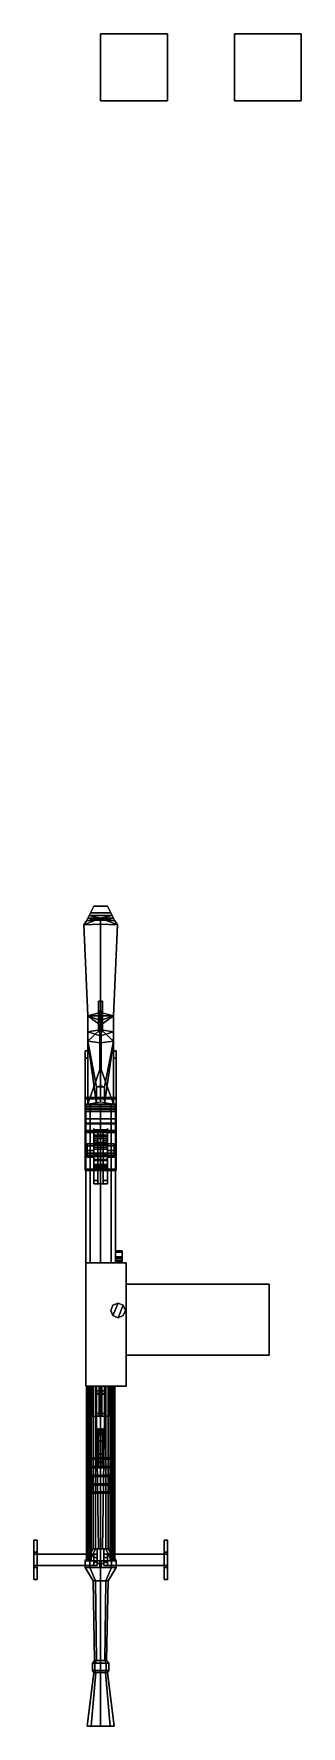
# Model space of a CAD drawing. Header units: millimetres. Extents: x -1 to 3, y -12.3 to 13.
import ezdxf

# ---------------------------------------------------------------- set-up
doc = ezdxf.new("R2010")
doc.units = ezdxf.units.MM

msp = doc.modelspace()

# ---------------------------------------------------------------- linework, layer by layer
for points in [[(1, 13, 1), (1, 13), (0, 13), (0, 13, 1)], [(1, 13), (1, 12), (0, 12), (0, 13)], [(0, 13), (0, 12), (0, 12, 1), (0, 13, 1)], [(0, 13, 1), (0, 12, 1), (1, 12, 1), (1, 13, 1)], [(1, 12, 1), (1, 12), (1, 13), (1, 13, 1)], [(3, 13), (3, 12), (2, 12), (2, 13)], [(2, 13), (2, 12), (3, 12), (3, 13)], [(0, 12, 1), (0, 12), (1, 12), (1, 12, 1)], [(-0.21, -0.25, 1.15), (-0.25, -0.31, 1.14), (0, -0.21, 1.18)], [(0, -1.62, 1.12), (0, -0.21, 1.18), (-0.25, -0.31, 1.14), (-0.19, -1.67, 1.02)], [(0, -0.24, 0.03), (0, -0.3, 0.03), (-0.25, -0.31, 0.08), (-0.21, -0.25, 0.08)], [(-0.21, -0.25, 0.08), (-0.25, -0.31, 0.08), (-0.25, -0.31, 1.14), (-0.21, -0.25, 1.15)], [(0, -0.21, 1.18), (0, -0.21, 1.18), (-0.19, -0.21, 1.16), (-0.21, -0.25, 1.15)], [(-0.19, -0.21, 1.16), (-0.19, -0.21, 0.08), (-0.21, -0.25, 0.08), (-0.21, -0.25, 1.15)], [(-0.19, -0.21, 0.08), (0, -0.24, 0.03), (0, -0.24, 0.03), (-0.21, -0.25, 0.08)], [(0.17, -0.17, 0.74), (0.19, -0.21, 0.46), (-0.19, -0.21, 0.46), (-0.17, -0.17, 0.74)], [(-0.17, -0.17, 1.18), (-0.19, -0.21, 1.16), (0, -0.21, 1.18)], [(-0.17, -0.17, 0.74), (-0.19, -0.21, 0.46), (-0.19, -0.21, 1.16), (-0.17, -0.17, 1.18)], [(0.19, -0.21, 0.46), (0.19, -0.21, 0.08), (-0.19, -0.21, 0.08), (-0.19, -0.21, 0.46)], [(0, -0.24, 0.03), (-0.19, -0.21, 0.08), (0.19, -0.21, 0.08), (0, -0.24, 0.03)], [(-0.17, -0.17, 0.74), (-0.15, -0.13, 0.93), (0.15, -0.13, 0.93), (0.17, -0.17, 0.74)], [(0.17, -0.17, 1.18), (0.15, -0.13, 1.2), (-0.15, -0.13, 1.2), (-0.17, -0.17, 1.18)], [(-0.15, -0.13, 1.2), (-0.15, -0.13, 0.93), (-0.17, -0.17, 0.74), (-0.17, -0.17, 1.18)], [(0, -0.21, 1.18), (0.17, -0.17, 1.18), (-0.17, -0.17, 1.18), (0, -0.21, 1.18)], [(-0.1, -0.03, 1.14), (-0.15, -0.13, 0.93), (-0.15, -0.13, 1.2), (-0.1, -0.03, 1.2)], [(0.1, -0.03, 1.14), (0.15, -0.13, 0.93), (-0.15, -0.13, 0.93), (-0.1, -0.03, 1.14)], [(-0.1, -0.03, 1.2), (-0.15, -0.13, 1.2), (0.15, -0.13, 1.2), (0.1, -0.03, 1.2)], [(0.1, -0.03, 1.2), (0.1, -0.03, 1.14), (-0.1, -0.03, 1.14), (-0.1, -0.03, 1.2)], [(0, -0.21, 1.18), (0.19, -0.21, 1.16), (0.17, -0.17, 1.18), (0, -0.21, 1.18)], [(0, -0.21, 1.18), (0.21, -0.25, 1.15), (0.19, -0.21, 1.16), (0, -0.21, 1.18)], [(0, -0.21, 1.18), (0.25, -0.31, 1.14), (0.21, -0.25, 1.15), (0, -0.21, 1.18)], [(0.19, -1.67, 1.02), (0.25, -0.31, 1.14), (0, -0.21, 1.18), (0, -1.62, 1.12)], [(0, -0.24, 0.03), (0, -0.24, 0.03), (0.19, -0.21, 0.08), (0.21, -0.25, 0.08)], [(0.25, -0.31, 0.08), (0, -0.3, 0.03), (0, -0.24, 0.03), (0.21, -0.25, 0.08)], [(0.15, -0.13, 1.2), (0.15, -0.13, 0.93), (0.1, -0.03, 1.14), (0.1, -0.03, 1.2)], [(0.17, -0.17, 0.74), (0.15, -0.13, 0.93), (0.15, -0.13, 1.2), (0.17, -0.17, 1.18)], [(0.19, -0.21, 1.16), (0.19, -0.21, 0.46), (0.17, -0.17, 0.74), (0.17, -0.17, 1.18)], [(0.21, -0.25, 0.08), (0.19, -0.21, 0.08), (0.19, -0.21, 1.16), (0.21, -0.25, 1.15)], [(0.25, -0.31, 1.14), (0.25, -0.31, 0.08), (0.21, -0.25, 0.08), (0.21, -0.25, 1.15)], [(-0.19, -1.67, 0.36), (-0.25, -0.31, 0.08), (0, -0.3, 0.03), (0, -1.67, 0.32)], [(-0.25, -0.31, 1.14), (-0.25, -0.31, 0.08), (-0.19, -1.67, 0.36), (-0.19, -1.67, 1.02)], [(0, -1.67, 0.32), (0, -0.3, 0.03), (0.25, -0.31, 0.08), (0.19, -1.67, 0.36)], [(0.19, -1.67, 0.36), (0.25, -0.31, 0.08), (0.25, -0.31, 1.14), (0.19, -1.67, 1.02)], [(-0.03, -1.6, -1.66), (-0.03, -1.45, -1.46), (0.03, -1.45, -1.46), (0.03, -1.6, -1.66)], [(0.03, -1.6, -1.66), (0.03, -1.45, -1.46), (-0.03, -1.45, -1.46), (-0.03, -1.6, -1.66)], [(-0.19, -1.67, 1.02), (-0.19, -1.67, 1.02), (0, -1.74, 1.09), (0, -1.62, 1.12)], [(0, -1.67, 0.32), (-0.01, -1.88, 0.35), (-0.19, -1.91, 0.42), (-0.19, -1.67, 0.36)], [(-0.19, -1.67, 1.02), (-0.19, -1.91, 0.8), (0, -1.97, 0.9), (0, -1.81, 1.05)], [(-0.19, -1.67, 0.36), (-0.19, -1.91, 0.42), (-0.19, -1.91, 0.8), (-0.19, -1.67, 1.02)], [(-0.19, -1.67, 1.02), (-0.19, -1.67, 1.02), (0, -1.81, 1.05), (0, -1.74, 1.09)], [(0.03, -1.77, -1.69), (0.03, -1.6, -1.66), (-0.03, -1.6, -1.66), (-0.03, -1.77, -1.69)], [(-0.03, -1.77, -1.69), (-0.03, -1.6, -1.66), (0.03, -1.6, -1.66), (0.03, -1.77, -1.69)], [(-0.01, -1.6, -1.66), (-0.01, -1.77, -1.69), (-0.01, -1.8, -1.53), (-0.01, -1.61, -1.48)], [(-0.01, -1.61, -1.48), (-0.01, -1.8, -1.53), (-0.01, -2.31, -0.06), (-0.01, -2.01, -0.04)], [(0, -1.67, 0.32), (0.01, -1.88, 0.35), (-0.01, -1.88, 0.35), (0, -1.67, 0.32)], [(0, -1.62, 1.12), (0, -1.74, 1.09), (0.19, -1.67, 1.02)], [(0, -1.81, 1.05), (0, -1.97, 0.9), (0.19, -1.91, 0.8), (0.19, -1.67, 1.02)], [(0, -1.74, 1.09), (0, -1.81, 1.05), (0.19, -1.67, 1.02)], [(0.19, -1.67, 0.36), (0.19, -1.91, 0.42), (0.01, -1.88, 0.35), (0, -1.67, 0.32)], [(0.01, -1.61, -1.48), (0.01, -1.8, -1.53), (0.01, -1.77, -1.69), (0.01, -1.6, -1.66)], [(0.01, -2.01, -0.04), (0.01, -2.31, -0.06), (0.01, -1.8, -1.53), (0.01, -1.61, -1.48)], [(0.19, -1.91, 0.8), (0.19, -1.91, 0.42), (0.19, -1.67, 0.36), (0.19, -1.67, 1.02)], [(-0.19, -2.05, 0.45), (-0.19, -1.91, 0.42), (-0.01, -1.88, 0.35)], [(-0.19, -2.99, 0.58), (-0.19, -2.05, 0.45), (-0.01, -1.88, 0.35), (-0.01, -2.47, 0.45)], [(0, -2.07, 0.86), (0, -1.97, 0.9), (-0.19, -1.91, 0.8), (-0.19, -2.05, 0.76)], [(-0.19, -1.91, 0.8), (-0.19, -1.91, 0.42), (-0.19, -2.05, 0.45), (-0.19, -2.05, 0.76)], [(-0.03, -1.77, -1.69), (-0.03, -1.91, -1.59), (0.03, -1.91, -1.59), (0.03, -1.77, -1.69)], [(0.03, -1.77, -1.69), (0.03, -1.91, -1.59), (-0.03, -1.91, -1.59), (-0.03, -1.77, -1.69)], [(-0.01, -1.88, 0.19), (-0.01, -2.31, -0.06), (-0.01, -2.47, 0.45), (-0.01, -1.88, 0.35)], [(-0.01, -1.93, 0.05), (-0.01, -2.01, -0.04), (-0.01, -2.31, -0.06), (-0.01, -1.88, 0.19)], [(0.19, -2.05, 0.76), (0.19, -1.91, 0.8), (0, -1.97, 0.9), (0, -2.07, 0.86)], [(0.01, -1.88, 0.35), (0.01, -2.47, 0.45), (0.01, -2.31, -0.06), (0.01, -1.88, 0.19)], [(0.01, -1.88, 0.19), (0.01, -2.31, -0.06), (0.01, -2.01, -0.04), (0.01, -1.93, 0.05)], [(0.01, -1.88, 0.35), (0.01, -1.88, 0.35), (0.19, -1.91, 0.42), (0.19, -2.05, 0.45)], [(0.01, -2.47, 0.45), (0.01, -1.88, 0.35), (0.19, -2.05, 0.45), (0.19, -2.99, 0.58)], [(0.19, -2.05, 0.45), (0.19, -1.91, 0.42), (0.19, -1.91, 0.8), (0.19, -2.05, 0.76)], [(-0.19, -2.19, 0.7), (-0.19, -2.19, 0.6), (-0.23, -2.19, 0.6), (-0.23, -2.19, 0.7)], [(-0.23, -2.19, 0.7), (-0.23, -2.19, 0.6), (-0.23, -2.3, 0.54), (-0.23, -2.3, 0.77)], [(-0.23, -2.3, 0.54), (-0.23, -2.19, 0.6), (-0.19, -2.19, 0.6), (-0.19, -2.3, 0.54)], [(-0.19, -2.3, 0.77), (-0.19, -2.19, 0.7), (-0.23, -2.19, 0.7), (-0.23, -2.3, 0.77)], [(-0.19, -2.05, 0.76), (-0.19, -2.05, 0.45), (-0.19, -2.19, 0.6), (-0.19, -2.19, 0.7)], [(0, -2.71, 0.91), (0, -2.07, 0.86), (-0.19, -2.05, 0.76), (-0.06, -2.73, 0.91)], [(-0.19, -2.05, 0.76), (-0.19, -2.05, 0.76), (-0.19, -2.19, 0.7), (-0.19, -2.3, 0.77)], [(-0.19, -2.99, 0.88), (-0.19, -2.05, 0.76), (-0.19, -2.3, 0.77), (-0.19, -2.99, 0.88)], [(-0.19, -2.3, 0.54), (-0.19, -2.19, 0.6), (-0.19, -2.05, 0.45)], [(-0.19, -2.99, 0.58), (-0.19, -2.3, 0.54), (-0.19, -2.05, 0.45), (-0.19, -2.99, 0.58)], [(-0.06, -2.73, 0.91), (-0.19, -2.05, 0.76), (-0.19, -2.05, 0.76), (-0.06, -2.99, 0.88)], [(-0.06, -2.99, 0.88), (-0.19, -2.05, 0.76), (-0.19, -2.05, 0.76), (-0.19, -2.99, 0.88)], [(0.06, -2.73, 0.91), (0.19, -2.05, 0.76), (0, -2.07, 0.86), (0, -2.71, 0.91)], [(0.06, -2.99, 0.88), (0.19, -2.05, 0.76), (0.19, -2.05, 0.76), (0.06, -2.73, 0.91)], [(0.19, -2.99, 0.88), (0.19, -2.05, 0.76), (0.19, -2.05, 0.76), (0.06, -2.99, 0.88)], [(0.19, -2.19, 0.6), (0.19, -2.05, 0.45), (0.19, -2.05, 0.76), (0.19, -2.19, 0.7)], [(0.19, -2.3, 0.77), (0.19, -2.19, 0.7), (0.19, -2.05, 0.76)], [(0.19, -2.99, 0.88), (0.19, -2.3, 0.77), (0.19, -2.05, 0.76), (0.19, -2.99, 0.88)], [(0.19, -2.05, 0.45), (0.19, -2.05, 0.45), (0.19, -2.19, 0.6), (0.19, -2.3, 0.54)], [(0.19, -2.99, 0.58), (0.19, -2.05, 0.45), (0.19, -2.3, 0.54), (0.19, -2.99, 0.58)], [(0.23, -2.19, 0.7), (0.23, -2.19, 0.6), (0.19, -2.19, 0.6), (0.19, -2.19, 0.7)], [(0.19, -2.3, 0.54), (0.19, -2.19, 0.6), (0.23, -2.19, 0.6), (0.23, -2.3, 0.54)], [(0.23, -2.3, 0.77), (0.23, -2.19, 0.7), (0.19, -2.19, 0.7), (0.19, -2.3, 0.77)], [(0.23, -2.3, 0.54), (0.23, -2.19, 0.6), (0.23, -2.19, 0.7), (0.23, -2.3, 0.77)], [(-0.23, -2.3, 0.77), (-0.23, -2.3, 0.54), (-0.23, -2.99, 0.58), (-0.23, -2.99, 0.88)], [(-0.23, -2.99, 0.58), (-0.23, -2.3, 0.54), (-0.19, -2.3, 0.54), (-0.19, -2.99, 0.58)], [(-0.19, -2.99, 0.88), (-0.19, -2.3, 0.77), (-0.23, -2.3, 0.77), (-0.23, -2.99, 0.88)], [(-0.19, -2.99, 0.58), (-0.01, -2.47, 0.45), (0, -2.47, 0.45), (0, -2.96, 0.51)], [(0, -2.96, 0.51), (0, -2.47, 0.45), (0.01, -2.47, 0.45), (0.19, -2.99, 0.58)], [(0.19, -2.99, 0.58), (0.19, -2.3, 0.54), (0.23, -2.3, 0.54), (0.23, -2.99, 0.58)], [(0.23, -2.99, 0.88), (0.23, -2.3, 0.77), (0.19, -2.3, 0.77), (0.19, -2.99, 0.88)], [(0.23, -2.99, 0.58), (0.23, -2.3, 0.54), (0.23, -2.3, 0.77), (0.23, -2.99, 0.88)], [(0.06, -2.73, 1.21), (0.06, -2.73, 0.91), (-0.06, -2.73, 0.91), (-0.06, -2.73, 1.21)], [(-0.06, -2.73, 1.21), (-0.06, -2.73, 0.91), (-0.06, -2.99, 0.88), (-0.06, -2.99, 1.21)], [(-0.06, -2.99, 0.88), (-0.06, -2.73, 0.91), (0.06, -2.73, 0.91), (0.06, -2.99, 0.88)], [(0.06, -2.99, 1.21), (0.06, -2.73, 1.21), (-0.06, -2.73, 1.21), (-0.06, -2.99, 1.21)], [(0.06, -2.99, 0.88), (0.06, -2.73, 0.91), (0.06, -2.73, 1.21), (0.06, -2.99, 1.21)], [(-0.23, -3.02, 0.05), (-0.23, -2.89, -0.28), (-0.23, -3.27, -0.31), (-0.23, -3.41, 0.05)], [(0.23, -3.02, 0.05), (0.23, -2.89, -0.28), (-0.23, -2.89, -0.28), (-0.23, -3.02, 0.05)], [(0.23, -2.89, -0.28), (0.23, -2.89, -0.34), (-0.23, -2.89, -0.34), (-0.23, -2.89, -0.28)], [(-0.23, -2.89, -0.28), (-0.23, -2.89, -0.34), (-0.23, -3.27, -0.36), (-0.23, -3.27, -0.31)], [(-0.23, -2.89, -0.34), (-0.23, -2.91, -0.37), (-0.23, -3.28, -0.37), (-0.23, -3.27, -0.36)], [(0.23, -2.89, -0.34), (0.23, -2.91, -0.37), (-0.23, -2.91, -0.37), (-0.23, -2.89, -0.34)], [(-0.23, -2.91, -0.37), (-0.23, -3.21, -0.47), (-0.23, -3.27, -0.44), (-0.23, -3.28, -0.37)], [(0.23, -2.91, -0.37), (0.23, -3.21, -0.47), (-0.23, -3.21, -0.47), (-0.23, -2.91, -0.37)], [(-0.23, -2.99, 0.88), (-0.23, -2.99, 0.51), (-0.23, -3.72, 0.51), (-0.23, -3.98, 0.88)], [(0.23, -2.99, 0.85), (0.23, -2.99, 0.51), (-0.23, -2.99, 0.51), (-0.23, -2.99, 0.85)], [(-0.23, -3.72, 0.51), (-0.23, -2.99, 0.51), (0.23, -2.99, 0.51), (0.23, -3.72, 0.51)], [(0.23, -3.98, 0.88), (0.23, -2.99, 0.88), (-0.23, -2.99, 0.88), (-0.23, -3.98, 0.88)], [(0.23, -2.99, 0.51), (0.23, -3.05, 0.47), (-0.23, -3.05, 0.47), (-0.23, -2.99, 0.51)], [(-0.23, -2.99, 0.51), (-0.23, -3.05, 0.47), (-0.23, -3.4, 0.47), (-0.23, -3.35, 0.51)], [(-0.23, -3.1, 0.27), (-0.23, -3.02, 0.05), (-0.23, -3.41, 0.05), (-0.23, -3.38, 0.27)], [(0.23, -3.1, 0.27), (0.23, -3.02, 0.05), (-0.23, -3.02, 0.05), (-0.23, -3.1, 0.27)], [(-0.156, -2.99, 1.206), (-0.22, -2.99, 1.05), (-0.22, -5.36, 1.05), (-0.156, -5.36, 1.206)], [(-0.22, -2.99, 1.05), (-0.156, -2.99, 0.894), (-0.156, -5.36, 0.894), (-0.22, -5.36, 1.05)], [(0, -2.99, 1.27), (0.156, -2.99, 1.206), (-0.22, -2.99, 1.05), (-0.156, -2.99, 1.206)], [(0.156, -2.99, 1.206), (0.22, -2.99, 1.05), (-0.156, -2.99, 0.894), (-0.22, -2.99, 1.05)], [(0, -2.99, 1.27), (-0.156, -2.99, 1.206), (-0.156, -5.36, 1.206), (0, -5.36, 1.27)], [(-0.156, -2.99, 0.894), (0, -2.99, 0.83), (0, -5.36, 0.83), (-0.156, -5.36, 0.894)], [(0.22, -2.99, 1.05), (0.156, -2.99, 0.894), (0, -2.99, 0.83), (-0.156, -2.99, 0.894)], [(0.156, -2.99, 1.206), (0, -2.99, 1.27), (0, -5.36, 1.27), (0.156, -5.36, 1.206)], [(0, -2.99, 0.83), (0.156, -2.99, 0.894), (0.156, -5.36, 0.894), (0, -5.36, 0.83)], [(0.22, -2.99, 1.05), (0.156, -2.99, 1.206), (0.156, -5.36, 1.206), (0.22, -5.36, 1.05)], [(0.156, -2.99, 0.894), (0.22, -2.99, 1.05), (0.22, -5.36, 1.05), (0.156, -5.36, 0.894)], [(0.23, -3.27, -0.31), (0.23, -2.89, -0.28), (0.23, -3.02, 0.05), (0.23, -3.41, 0.05)], [(0.23, -3.27, -0.36), (0.23, -2.89, -0.34), (0.23, -2.89, -0.28), (0.23, -3.27, -0.31)], [(0.23, -3.28, -0.37), (0.23, -2.91, -0.37), (0.23, -2.89, -0.34), (0.23, -3.27, -0.36)], [(0.23, -3.27, -0.44), (0.23, -3.21, -0.47), (0.23, -2.91, -0.37), (0.23, -3.28, -0.37)], [(0.23, -3.72, 0.51), (0.23, -2.99, 0.51), (0.23, -2.99, 0.88), (0.23, -3.98, 0.88)], [(0.23, -3.4, 0.47), (0.23, -3.05, 0.47), (0.23, -2.99, 0.51), (0.23, -3.35, 0.51)], [(0.23, -3.41, 0.05), (0.23, -3.02, 0.05), (0.23, -3.1, 0.27), (0.23, -3.38, 0.27)], [(-0.23, -3.05, 0.47), (-0.23, -3.07, 0.43), (-0.23, -3.4, 0.43), (-0.23, -3.4, 0.47)], [(0.23, -3.05, 0.47), (0.23, -3.07, 0.43), (-0.23, -3.07, 0.43), (-0.23, -3.05, 0.47)], [(0.23, -3.07, 0.43), (0.23, -3.1, 0.34), (-0.23, -3.1, 0.34), (-0.23, -3.07, 0.43)], [(-0.23, -3.07, 0.43), (-0.23, -3.1, 0.34), (-0.23, -3.39, 0.34), (-0.23, -3.4, 0.43)], [(-0.23, -3.1, 0.34), (-0.23, -3.1, 0.27), (-0.23, -3.38, 0.27), (-0.23, -3.39, 0.34)], [(0.23, -3.1, 0.34), (0.23, -3.1, 0.27), (-0.23, -3.1, 0.27), (-0.23, -3.1, 0.34)], [(-0.23, -3.27, -0.44), (-0.23, -3.21, -0.47), (0.23, -3.21, -0.47), (0.23, -3.27, -0.44)], [(-0.23, -3.41, 0.05), (-0.23, -3.27, -0.31), (0.23, -3.27, -0.31), (0.23, -3.41, 0.05)], [(-0.23, -3.27, -0.31), (-0.23, -3.27, -0.36), (0.23, -3.27, -0.36), (0.23, -3.27, -0.31)], [(-0.23, -3.27, -0.36), (-0.23, -3.28, -0.37), (0.23, -3.28, -0.37), (0.23, -3.27, -0.36)], [(-0.23, -3.28, -0.37), (-0.23, -3.27, -0.44), (0.23, -3.27, -0.44), (0.23, -3.28, -0.37)], [(0.23, -3.4, 0.43), (0.23, -3.07, 0.43), (0.23, -3.05, 0.47), (0.23, -3.4, 0.47)], [(0.23, -3.39, 0.34), (0.23, -3.1, 0.34), (0.23, -3.07, 0.43), (0.23, -3.4, 0.43)], [(0.23, -3.38, 0.27), (0.23, -3.1, 0.27), (0.23, -3.1, 0.34), (0.23, -3.39, 0.34)], [(-0.23, -3.39, 0.34), (-0.23, -3.38, 0.27), (0.23, -3.38, 0.27), (0.23, -3.39, 0.34)], [(-0.23, -3.38, 0.27), (-0.23, -3.41, 0.05), (0.23, -3.41, 0.05), (0.23, -3.38, 0.27)], [(0.1, -3.37, 1.38), (0.1, -3.37, 1.22), (-0.1, -3.37, 1.22), (-0.1, -3.37, 1.38)], [(-0.1, -3.37, 1.38), (-0.1, -3.37, 1.22), (-0.1, -4.18, 1.22), (-0.1, -4.18, 1.38)], [(0.1, -4.18, 1.38), (0.1, -3.37, 1.38), (-0.1, -3.37, 1.38), (-0.1, -4.18, 1.38)], [(-0.04, -3.73, 1.53), (-0.04, -3.4, 1.53), (-0.1, -3.4, 1.53), (-0.1, -3.73, 1.53)], [(-0.1, -3.4, 1.53), (-0.1, -3.53, 1.45), (-0.1, -3.77, 1.51), (-0.1, -3.73, 1.53)], [(-0.04, -3.4, 1.53), (-0.04, -3.4, 1.38), (-0.1, -3.4, 1.38), (-0.1, -3.4, 1.53)], [(-0.1, -3.4, 1.53), (-0.1, -3.4, 1.38), (-0.1, -3.53, 1.38), (-0.1, -3.53, 1.45)], [(-0.1, -3.77, 1.51), (-0.1, -3.53, 1.45), (-0.1, -4.13, 1.45), (-0.1, -4.18, 1.51)], [(-0.1, -4.13, 1.45), (-0.1, -3.53, 1.45), (-0.04, -3.53, 1.45), (-0.04, -4.13, 1.45)], [(-0.1, -3.53, 1.45), (-0.1, -3.53, 1.38), (-0.04, -3.53, 1.38), (-0.04, -3.53, 1.45)], [(-0.04, -3.77, 1.51), (-0.04, -3.53, 1.45), (-0.04, -3.4, 1.53), (-0.04, -3.73, 1.53)], [(-0.04, -3.53, 1.38), (-0.04, -3.4, 1.38), (-0.04, -3.4, 1.53), (-0.04, -3.53, 1.45)], [(-0.04, -4.13, 1.45), (-0.04, -3.53, 1.45), (-0.04, -3.77, 1.51), (-0.04, -4.18, 1.51)], [(0.04, -3.4, 1.53), (0.04, -3.4, 1.38), (0.04, -3.53, 1.38), (0.04, -3.53, 1.45)], [(0.1, -3.4, 1.53), (0.1, -3.4, 1.38), (0.04, -3.4, 1.38), (0.04, -3.4, 1.53)], [(0.04, -3.4, 1.53), (0.04, -3.53, 1.45), (0.04, -3.77, 1.51), (0.04, -3.73, 1.53)], [(0.1, -3.73, 1.53), (0.1, -3.4, 1.53), (0.04, -3.4, 1.53), (0.04, -3.73, 1.53)], [(0.04, -3.53, 1.45), (0.04, -3.53, 1.38), (0.1, -3.53, 1.38), (0.1, -3.53, 1.45)], [(0.04, -3.77, 1.51), (0.04, -3.53, 1.45), (0.04, -4.13, 1.45), (0.04, -4.18, 1.51)], [(0.04, -4.13, 1.45), (0.04, -3.53, 1.45), (0.1, -3.53, 1.45), (0.1, -4.13, 1.45)], [(0.1, -4.18, 1.22), (0.1, -3.37, 1.22), (0.1, -3.37, 1.38), (0.1, -4.18, 1.38)], [(0.1, -3.53, 1.38), (0.1, -3.4, 1.38), (0.1, -3.4, 1.53), (0.1, -3.53, 1.45)], [(0.1, -3.77, 1.51), (0.1, -3.53, 1.45), (0.1, -3.4, 1.53), (0.1, -3.73, 1.53)], [(0.1, -4.13, 1.45), (0.1, -3.53, 1.45), (0.1, -3.77, 1.51), (0.1, -4.18, 1.51)], [(-0.23, -3.98, 0.88), (-0.23, -3.72, 0.51), (0.23, -3.72, 0.51), (0.23, -3.98, 0.88)], [(-0.23, -3.98, 0.88), (-0.23, -3.72, 0.51), (-0.23, -3.77, 0.53), (-0.23, -3.96, 0.73)], [(0.23, -3.98, 0.88), (0.23, -3.72, 0.51), (-0.23, -3.72, 0.51), (-0.23, -3.98, 0.88)], [(-0.23, -3.77, 0.53), (-0.23, -3.72, 0.51), (0.23, -3.72, 0.51), (0.23, -3.77, 0.53)], [(-0.23, -3.96, 0.73), (-0.23, -3.77, 0.53), (0.23, -3.77, 0.53), (0.23, -3.96, 0.73)], [(-0.23, -3.96, 0.73), (-0.23, -3.77, 0.53), (-0.23, -3.77, 0.53), (-0.23, -3.96, 0.53)], [(0.23, -3.96, 0.73), (0.23, -3.77, 0.53), (-0.23, -3.77, 0.53), (-0.23, -3.96, 0.73)], [(-0.23, -3.96, 0.53), (-0.23, -3.77, 0.53), (0.23, -3.77, 0.53), (0.23, -3.96, 0.53)], [(-0.1, -3.609, 1.491), (-0.1, -3.58, 1.42), (-0.2, -3.58, 1.42), (-0.2, -3.609, 1.491)], [(-0.1, -3.58, 1.42), (-0.1, -3.609, 1.349), (-0.2, -3.609, 1.349), (-0.2, -3.58, 1.42)], [(-0.2, -3.58, 1.42), (-0.2, -3.609, 1.349), (-0.2, -3.68, 1.32), (-0.2, -3.609, 1.491)], [(-0.1, -3.68, 1.52), (-0.1, -3.609, 1.491), (-0.2, -3.609, 1.491), (-0.2, -3.68, 1.52)], [(-0.1, -3.609, 1.349), (-0.1, -3.68, 1.32), (-0.2, -3.68, 1.32), (-0.2, -3.609, 1.349)], [(-0.2, -3.68, 1.52), (-0.2, -3.609, 1.491), (-0.2, -3.78, 1.42), (-0.2, -3.751, 1.491)], [(-0.2, -3.609, 1.491), (-0.2, -3.68, 1.32), (-0.2, -3.751, 1.349), (-0.2, -3.78, 1.42)], [(-0.1, -3.751, 1.491), (-0.1, -3.68, 1.52), (-0.2, -3.68, 1.52), (-0.2, -3.751, 1.491)], [(-0.1, -3.68, 1.32), (-0.1, -3.751, 1.349), (-0.2, -3.751, 1.349), (-0.2, -3.68, 1.32)], [(-0.1, -3.78, 1.42), (-0.1, -3.751, 1.491), (-0.2, -3.751, 1.491), (-0.2, -3.78, 1.42)], [(-0.1, -3.751, 1.349), (-0.1, -3.78, 1.42), (-0.2, -3.78, 1.42), (-0.2, -3.751, 1.349)], [(-0.1, -3.73, 1.53), (-0.1, -3.77, 1.51), (-0.04, -3.77, 1.51), (-0.04, -3.73, 1.53)], [(-0.04, -4.18, 1.51), (-0.04, -3.77, 1.51), (-0.1, -3.77, 1.51), (-0.1, -4.18, 1.51)], [(0.04, -3.73, 1.53), (0.04, -3.77, 1.51), (0.1, -3.77, 1.51), (0.1, -3.73, 1.53)], [(0.1, -4.18, 1.51), (0.1, -3.77, 1.51), (0.04, -3.77, 1.51), (0.04, -4.18, 1.51)], [(0.2, -3.609, 1.491), (0.2, -3.58, 1.42), (0.1, -3.58, 1.42), (0.1, -3.609, 1.491)], [(0.2, -3.58, 1.42), (0.2, -3.609, 1.349), (0.1, -3.609, 1.349), (0.1, -3.58, 1.42)], [(0.2, -3.68, 1.52), (0.2, -3.609, 1.491), (0.1, -3.609, 1.491), (0.1, -3.68, 1.52)], [(0.2, -3.609, 1.349), (0.2, -3.68, 1.32), (0.1, -3.68, 1.32), (0.1, -3.609, 1.349)], [(0.2, -3.751, 1.491), (0.2, -3.68, 1.52), (0.1, -3.68, 1.52), (0.1, -3.751, 1.491)], [(0.2, -3.68, 1.32), (0.2, -3.751, 1.349), (0.1, -3.751, 1.349), (0.1, -3.68, 1.32)], [(0.2, -3.78, 1.42), (0.2, -3.751, 1.491), (0.1, -3.751, 1.491), (0.1, -3.78, 1.42)], [(0.2, -3.751, 1.349), (0.2, -3.78, 1.42), (0.1, -3.78, 1.42), (0.1, -3.751, 1.349)], [(0.2, -3.58, 1.42), (0.2, -3.609, 1.491), (0.2, -3.68, 1.52), (0.2, -3.609, 1.349)], [(0.2, -3.609, 1.349), (0.2, -3.68, 1.52), (0.2, -3.751, 1.491), (0.2, -3.78, 1.42)], [(0.2, -3.68, 1.32), (0.2, -3.609, 1.349), (0.2, -3.78, 1.42), (0.2, -3.751, 1.349)], [(0.23, -3.77, 0.53), (0.23, -3.72, 0.51), (0.23, -3.98, 0.88), (0.23, -3.96, 0.73)], [(0.23, -3.77, 0.53), (0.23, -3.77, 0.53), (0.23, -3.96, 0.73), (0.23, -3.96, 0.53)], [(0.23, -3.96, 0.53), (0.23, -3.96, 0.73), (-0.23, -3.96, 0.73), (-0.23, -3.96, 0.53)], [(-0.23, -3.98, 0.88), (-0.23, -3.96, 0.73), (-0.23, -3.96, 0.73), (-0.23, -3.98, 0.73)], [(-0.23, -3.98, 0.73), (-0.23, -3.96, 0.73), (0.23, -3.96, 0.73), (0.23, -3.98, 0.73)], [(0.23, -3.98, 0.73), (0.23, -3.98, 0.88), (-0.23, -3.98, 0.88), (-0.23, -3.98, 0.73)], [(0.23, -3.96, 0.73), (0.23, -3.96, 0.73), (0.23, -3.98, 0.88), (0.23, -3.98, 0.73)], [(-0.1, -4.13, 1.45), (-0.1, -4.13, 1.38), (-0.1, -4.18, 1.38), (-0.1, -4.18, 1.51)], [(-0.04, -4.13, 1.45), (-0.04, -4.13, 1.38), (-0.1, -4.13, 1.38), (-0.1, -4.13, 1.45)], [(-0.1, -4.18, 1.38), (-0.1, -4.18, 1.22), (0.1, -4.18, 1.22), (0.1, -4.18, 1.38)], [(-0.1, -4.18, 1.51), (-0.1, -4.18, 1.38), (-0.04, -4.18, 1.38), (-0.04, -4.18, 1.51)], [(-0.04, -4.18, 1.38), (-0.04, -4.13, 1.38), (-0.04, -4.13, 1.45), (-0.04, -4.18, 1.51)], [(0.1, -4.13, 1.45), (0.1, -4.13, 1.38), (0.04, -4.13, 1.38), (0.04, -4.13, 1.45)], [(0.04, -4.13, 1.45), (0.04, -4.13, 1.38), (0.04, -4.18, 1.38), (0.04, -4.18, 1.51)], [(0.04, -4.18, 1.51), (0.04, -4.18, 1.38), (0.1, -4.18, 1.38), (0.1, -4.18, 1.51)], [(0.1, -4.18, 1.38), (0.1, -4.13, 1.38), (0.1, -4.13, 1.45), (0.1, -4.18, 1.51)], [(0.32, -5.18, 1.07), (0.32, -5.18, 0.85), (0.22, -5.18, 0.85), (0.22, -5.18, 1.07)], [(0.22, -5.18, 1.07), (0.22, -5.18, 0.85), (0.22, -5.29, 0.94), (0.22, -5.34, 1.07)], [(0.32, -5.34, 1.07), (0.32, -5.18, 1.07), (0.22, -5.18, 1.07), (0.22, -5.34, 1.07)], [(0.22, -5.18, 0.85), (0.22, -5.2, 0.72), (0.22, -5.29, 0.75), (0.22, -5.29, 0.94)], [(0.32, -5.18, 0.85), (0.32, -5.2, 0.72), (0.22, -5.2, 0.72), (0.22, -5.18, 0.85)], [(0.32, -5.2, 0.72), (0.32, -5.27, 0.59), (0.22, -5.27, 0.59), (0.22, -5.2, 0.72)], [(0.22, -5.2, 0.72), (0.22, -5.27, 0.59), (0.22, -5.32, 0.62), (0.22, -5.29, 0.75)], [(0.22, -5.32, 0.62), (0.22, -5.27, 0.59), (0.32, -5.27, 0.59), (0.32, -5.32, 0.62)], [(0.22, -5.34, 1.07), (0.22, -5.29, 0.94), (0.32, -5.29, 0.94), (0.32, -5.34, 1.07)], [(0.22, -5.29, 0.94), (0.22, -5.29, 0.75), (0.32, -5.29, 0.75), (0.32, -5.29, 0.94)], [(0.22, -5.29, 0.75), (0.22, -5.32, 0.62), (0.32, -5.32, 0.62), (0.32, -5.29, 0.75)], [(0.32, -5.29, 0.94), (0.32, -5.18, 0.85), (0.32, -5.18, 1.07), (0.32, -5.34, 1.07)], [(0.32, -5.29, 0.75), (0.32, -5.2, 0.72), (0.32, -5.18, 0.85), (0.32, -5.29, 0.94)], [(0.32, -5.32, 0.62), (0.32, -5.27, 0.59), (0.32, -5.2, 0.72), (0.32, -5.29, 0.75)], [(0.38, -5.36, 1.54), (0.38, -5.36, 0.82), (-0.22, -5.36, 0.82), (-0.22, -5.36, 1.54)], [(-0.22, -5.36, 1.54), (-0.22, -5.36, 0.82), (-0.22, -7.2, 0.82), (-0.22, -7.2, 1.54)], [(-0.22, -7.2, 0.82), (-0.22, -5.36, 0.82), (0.38, -5.36, 0.82), (0.38, -7.2, 0.82)], [(0.38, -7.2, 1.54), (0.38, -5.36, 1.54), (-0.22, -5.36, 1.54), (-0.22, -7.2, 1.54)], [(0.38, -7.2, 0.82), (0.38, -5.36, 0.82), (0.38, -5.36, 1.54), (0.38, -7.2, 1.54)], [(2.52, -6.74, 1.22), (2.52, -5.68, 1.22), (0.38, -5.68, 1.22), (0.38, -6.74, 1.22)], [(2.52, -5.68, 1.22), (2.52, -5.68, 0.91), (0.38, -5.68, 0.91), (0.38, -5.68, 1.22)], [(0.38, -6.74, 0.91), (0.38, -5.68, 0.91), (2.52, -5.68, 0.91), (2.52, -6.74, 0.91)], [(2.52, -6.74, 0.91), (2.52, -5.68, 0.91), (2.52, -5.68, 1.22), (2.52, -6.74, 1.22)], [(0.182, -5.992, 1.64), (0.15, -6.07, 1.64), (0.182, -6.148, 1.64), (0.26, -5.96, 1.64)], [(0.182, -5.992, 1.54), (0.15, -6.07, 1.54), (0.15, -6.07, 1.64), (0.182, -5.992, 1.64)], [(0.26, -5.96, 1.54), (0.182, -5.992, 1.54), (0.182, -5.992, 1.64), (0.26, -5.96, 1.64)], [(0.26, -5.96, 1.64), (0.182, -6.148, 1.64), (0.26, -6.18, 1.64), (0.338, -5.992, 1.64)], [(0.338, -5.992, 1.54), (0.26, -5.96, 1.54), (0.26, -5.96, 1.64), (0.338, -5.992, 1.64)], [(0.338, -5.992, 1.64), (0.26, -6.18, 1.64), (0.338, -6.148, 1.64), (0.37, -6.07, 1.64)], [(0.37, -6.07, 1.54), (0.338, -5.992, 1.54), (0.338, -5.992, 1.64), (0.37, -6.07, 1.64)], [(0.15, -6.07, 1.54), (0.182, -6.148, 1.54), (0.182, -6.148, 1.64), (0.15, -6.07, 1.64)], [(0.182, -6.148, 1.54), (0.26, -6.18, 1.54), (0.26, -6.18, 1.64), (0.182, -6.148, 1.64)], [(0.26, -6.18, 1.54), (0.338, -6.148, 1.54), (0.338, -6.148, 1.64), (0.26, -6.18, 1.64)], [(0.338, -6.148, 1.54), (0.37, -6.07, 1.54), (0.37, -6.07, 1.64), (0.338, -6.148, 1.64)], [(0.38, -6.74, 1.22), (0.38, -6.74, 0.91), (2.52, -6.74, 0.91), (2.52, -6.74, 1.22)], [(-0.22, -7.2, 1.54), (-0.22, -7.2, 0.82), (0.38, -7.2, 0.82), (0.38, -7.2, 1.54)], [(-0.078, -7.2, 1.138), (-0.11, -7.2, 1.06), (-0.11, -9.63, 1.06), (-0.078, -9.63, 1.138)], [(-0.11, -7.2, 1.06), (-0.078, -7.2, 0.982), (-0.078, -9.63, 0.982), (-0.11, -9.63, 1.06)], [(0, -7.2, 1.17), (-0.078, -7.2, 1.138), (-0.078, -9.63, 1.138), (0, -9.63, 1.17)], [(-0.078, -7.2, 0.982), (0, -7.2, 0.95), (0, -9.63, 0.95), (-0.078, -9.63, 0.982)], [(-0.06, -7.32, 1.39), (-0.06, -7.2, 1.12), (-0.06, -7.91, 1.12), (-0.06, -7.61, 1.39)], [(-0.06, -7.2, 1.54), (-0.06, -7.2, 1.12), (-0.06, -7.32, 1.39), (-0.06, -7.32, 1.48)], [(-0.06, -7.27, 1.54), (-0.06, -7.2, 1.54), (-0.06, -7.32, 1.48), (-0.06, -7.31, 1.52)], [(0.06, -7.27, 1.54), (0.06, -7.2, 1.54), (-0.06, -7.2, 1.54), (-0.06, -7.27, 1.54)], [(0.06, -7.31, 1.52), (0.06, -7.27, 1.54), (-0.06, -7.27, 1.54), (-0.06, -7.31, 1.52)], [(-0.06, -7.31, 1.52), (-0.06, -7.32, 1.48), (0.06, -7.32, 1.48), (0.06, -7.31, 1.52)], [(0.06, -7.61, 1.39), (0.06, -7.32, 1.39), (-0.06, -7.32, 1.39), (-0.06, -7.61, 1.39)], [(-0.06, -7.32, 1.48), (-0.06, -7.32, 1.39), (0.06, -7.32, 1.39), (0.06, -7.32, 1.48)], [(0.078, -7.2, 1.138), (0, -7.2, 1.17), (0, -9.63, 1.17), (0.078, -9.63, 1.138)], [(0, -7.2, 0.95), (0.078, -7.2, 0.982), (0.078, -9.63, 0.982), (0, -9.63, 0.95)], [(0.06, -7.91, 1.12), (0.06, -7.2, 1.12), (0.06, -7.32, 1.39), (0.06, -7.61, 1.39)], [(0.06, -7.32, 1.39), (0.06, -7.2, 1.12), (0.06, -7.2, 1.54), (0.06, -7.32, 1.48)], [(0.06, -7.32, 1.48), (0.06, -7.2, 1.54), (0.06, -7.27, 1.54), (0.06, -7.31, 1.52)], [(0.11, -7.2, 1.06), (0.078, -7.2, 1.138), (0.078, -9.63, 1.138), (0.11, -9.63, 1.06)], [(0.078, -7.2, 0.982), (0.11, -7.2, 1.06), (0.11, -9.63, 1.06), (0.078, -9.63, 0.982)], [(-0.06, -7.61, 1.39), (-0.06, -7.91, 1.12), (0.06, -7.91, 1.12), (0.06, -7.61, 1.39)], [(0, -7.65, 0.88), (-0.06, -7.65, 0.82), (-0.03, -9.63, 0.87), (0, -9.63, 0.9)], [(-0.06, -7.65, 0.82), (0, -7.65, 0.76), (0, -9.63, 0.84), (-0.03, -9.63, 0.87)], [(0.06, -7.65, 0.82), (0, -7.65, 0.88), (0, -9.63, 0.9), (0.03, -9.63, 0.87)], [(0, -7.65, 0.76), (0.06, -7.65, 0.82), (0.03, -9.63, 0.87), (0, -9.63, 0.84)], [(0.03, -7.89, 1.57), (0.03, -7.84, 1.49), (-0.03, -7.84, 1.49), (-0.03, -7.89, 1.57)], [(-0.03, -7.89, 1.57), (-0.03, -7.84, 1.49), (-0.03, -8.42, 1.49), (-0.03, -8.34, 1.57)], [(-0.03, -7.84, 1.49), (-0.03, -7.84, 1.44), (-0.03, -8.42, 1.44), (-0.03, -8.42, 1.49)], [(0.03, -7.84, 1.49), (0.03, -7.84, 1.44), (-0.03, -7.84, 1.44), (-0.03, -7.84, 1.49)], [(0.03, -7.84, 1.44), (0.03, -7.93, 1.38), (-0.03, -7.93, 1.38), (-0.03, -7.84, 1.44)], [(-0.03, -7.84, 1.44), (-0.03, -7.93, 1.38), (-0.03, -8.33, 1.38), (-0.03, -8.42, 1.44)], [(-0.03, -7.9, 1.33), (-0.03, -7.86, 1.28), (-0.03, -8.29, 1.28), (-0.03, -8.27, 1.33)], [(0.03, -7.9, 1.33), (0.03, -7.86, 1.28), (-0.03, -7.86, 1.28), (-0.03, -7.9, 1.33)], [(0.03, -7.86, 1.28), (0.03, -7.86, 1.14), (-0.03, -7.86, 1.14), (-0.03, -7.86, 1.28)], [(-0.03, -7.86, 1.28), (-0.03, -7.86, 1.14), (-0.03, -8.29, 1.14), (-0.03, -8.29, 1.28)], [(0.03, -8.34, 1.57), (0.03, -7.89, 1.57), (-0.03, -7.89, 1.57), (-0.03, -8.34, 1.57)], [(0.03, -8.27, 1.33), (0.03, -7.9, 1.33), (-0.03, -7.9, 1.33), (-0.03, -8.27, 1.33)], [(-0.03, -8.33, 1.38), (-0.03, -7.93, 1.38), (0.03, -7.93, 1.38), (0.03, -8.33, 1.38)], [(-0.03, -8.02, 1.38), (-0.03, -8.02, 1.33), (-0.03, -8.21, 1.33), (-0.03, -8.21, 1.38)], [(0.03, -8.02, 1.38), (0.03, -8.02, 1.33), (-0.03, -8.02, 1.33), (-0.03, -8.02, 1.38)], [(0.03, -8.42, 1.49), (0.03, -7.84, 1.49), (0.03, -7.89, 1.57), (0.03, -8.34, 1.57)], [(0.03, -8.42, 1.44), (0.03, -7.84, 1.44), (0.03, -7.84, 1.49), (0.03, -8.42, 1.49)], [(0.03, -8.33, 1.38), (0.03, -7.93, 1.38), (0.03, -7.84, 1.44), (0.03, -8.42, 1.44)], [(0.03, -8.29, 1.28), (0.03, -7.86, 1.28), (0.03, -7.9, 1.33), (0.03, -8.27, 1.33)], [(0.03, -8.29, 1.14), (0.03, -7.86, 1.14), (0.03, -7.86, 1.28), (0.03, -8.29, 1.28)], [(0.03, -8.21, 1.33), (0.03, -8.02, 1.33), (0.03, -8.02, 1.38), (0.03, -8.21, 1.38)], [(-0.127, -8.27, 0.933), (-0.18, -8.27, 1.06), (-0.127, -8.27, 1.187), (0, -8.27, 0.88)], [(-0.127, -8.29, 1.187), (-0.18, -8.29, 1.06), (-0.127, -8.29, 0.933), (0, -8.29, 1.24)], [(0, -8.27, 0.88), (-0.127, -8.27, 1.187), (0, -8.27, 1.24), (0.127, -8.27, 0.933)], [(0, -8.29, 1.24), (-0.127, -8.29, 0.933), (0, -8.29, 0.88), (0.127, -8.29, 1.187)], [(-0.03, -8.21, 1.38), (-0.03, -8.21, 1.33), (0.03, -8.21, 1.33), (0.03, -8.21, 1.38)], [(-0.03, -8.27, 1.33), (-0.03, -8.29, 1.28), (0.03, -8.29, 1.28), (0.03, -8.27, 1.33)], [(-0.03, -8.29, 1.28), (-0.03, -8.29, 1.14), (0.03, -8.29, 1.14), (0.03, -8.29, 1.28)], [(-0.03, -8.42, 1.44), (-0.03, -8.33, 1.38), (0.03, -8.33, 1.38), (0.03, -8.42, 1.44)], [(-0.03, -8.34, 1.57), (-0.03, -8.42, 1.49), (0.03, -8.42, 1.49), (0.03, -8.34, 1.57)], [(0.127, -8.27, 0.933), (0, -8.27, 1.24), (0.127, -8.27, 1.187), (0.18, -8.27, 1.06)], [(0.127, -8.29, 1.187), (0, -8.29, 0.88), (0.127, -8.29, 0.933), (0.18, -8.29, 1.06)], [(-0.127, -8.4, 0.933), (-0.18, -8.4, 1.06), (-0.127, -8.4, 1.187), (0, -8.4, 0.88)], [(-0.127, -8.42, 1.187), (-0.18, -8.42, 1.06), (-0.127, -8.42, 0.933), (0, -8.42, 1.24)], [(-0.127, -8.53, 0.933), (-0.18, -8.53, 1.06), (-0.127, -8.53, 1.187), (0, -8.53, 0.88)], [(-0.127, -8.55, 1.187), (-0.18, -8.55, 1.06), (-0.127, -8.55, 0.933), (0, -8.55, 1.24)], [(0, -8.4, 0.88), (-0.127, -8.4, 1.187), (0, -8.4, 1.24), (0.127, -8.4, 0.933)], [(0, -8.42, 1.24), (-0.127, -8.42, 0.933), (0, -8.42, 0.88), (0.127, -8.42, 1.187)], [(0, -8.53, 0.88), (-0.127, -8.53, 1.187), (0, -8.53, 1.24), (0.127, -8.53, 0.933)], [(0, -8.55, 1.24), (-0.127, -8.55, 0.933), (0, -8.55, 0.88), (0.127, -8.55, 1.187)], [(-0.03, -8.42, 1.49), (-0.03, -8.42, 1.44), (0.03, -8.42, 1.44), (0.03, -8.42, 1.49)], [(0.127, -8.4, 0.933), (0, -8.4, 1.24), (0.127, -8.4, 1.187), (0.18, -8.4, 1.06)], [(0.127, -8.42, 1.187), (0, -8.42, 0.88), (0.127, -8.42, 0.933), (0.18, -8.42, 1.06)], [(0.127, -8.53, 0.933), (0, -8.53, 1.24), (0.127, -8.53, 1.187), (0.18, -8.53, 1.06)], [(0.127, -8.55, 1.187), (0, -8.55, 0.88), (0.127, -8.55, 0.933), (0.18, -8.55, 1.06)], [(-0.127, -8.66, 0.933), (-0.18, -8.66, 1.06), (-0.127, -8.66, 1.187), (0, -8.66, 0.88)], [(-0.127, -8.68, 1.187), (-0.18, -8.68, 1.06), (-0.127, -8.68, 0.933), (0, -8.68, 1.24)], [(-0.127, -8.78, 0.933), (-0.18, -8.78, 1.06), (-0.127, -8.78, 1.187), (0, -8.78, 0.88)], [(-0.127, -8.8, 1.187), (-0.18, -8.8, 1.06), (-0.127, -8.8, 0.933), (0, -8.8, 1.24)], [(0, -8.66, 0.88), (-0.127, -8.66, 1.187), (0, -8.66, 1.24), (0.127, -8.66, 0.933)], [(0, -8.68, 1.24), (-0.127, -8.68, 0.933), (0, -8.68, 0.88), (0.127, -8.68, 1.187)], [(0, -8.78, 0.88), (-0.127, -8.78, 1.187), (0, -8.78, 1.24), (0.127, -8.78, 0.933)], [(0, -8.8, 1.24), (-0.127, -8.8, 0.933), (0, -8.8, 0.88), (0.127, -8.8, 1.187)], [(0.127, -8.66, 0.933), (0, -8.66, 1.24), (0.127, -8.66, 1.187), (0.18, -8.66, 1.06)], [(0.127, -8.68, 1.187), (0, -8.68, 0.88), (0.127, -8.68, 0.933), (0.18, -8.68, 1.06)], [(0.127, -8.78, 0.933), (0, -8.78, 1.24), (0.127, -8.78, 1.187), (0.18, -8.78, 1.06)], [(0.127, -8.8, 1.187), (0, -8.8, 0.88), (0.127, -8.8, 0.933), (0.18, -8.8, 1.06)], [(-0.95, -9.68, -2.37), (-0.95, -9.5, -2.35), (-1, -9.5, -2.35), (-1, -9.68, -2.37)], [(-1, -9.68, -2.37), (-1, -9.5, -2.35), (-0.95, -9.5, -2.35), (-0.95, -9.68, -2.37)], [(1, -9.68, -2.37), (1, -9.5, -2.35), (0.95, -9.5, -2.35), (0.95, -9.68, -2.37)], [(0.95, -9.68, -2.37), (0.95, -9.5, -2.35), (1, -9.5, -2.35), (1, -9.68, -2.37)], [(-1, -9.91, -2.37), (-1, -9.68, -2.37), (-0.95, -9.68, -2.37), (-0.95, -9.91, -2.37)], [(-0.95, -9.91, -2.37), (-0.95, -9.68, -2.37), (-1, -9.68, -2.37), (-1, -9.91, -2.37)], [(-0.1, -9.71, 0.78), (-1, -9.71, -2.37), (-1, -9.88, -2.37), (-0.1, -9.88, 0.78)], [(-0.05, -9.71, 0.78), (-0.95, -9.71, -2.37), (-1, -9.71, -2.37), (-0.1, -9.71, 0.78)], [(-0.95, -9.88, -2.37), (-0.95, -9.71, -2.37), (-0.05, -9.71, 0.78), (-0.05, -9.88, 0.78)], [(-0.078, -9.63, 1.138), (-0.11, -9.63, 1.06), (-0.23, -9.81, 1.14), (-0.163, -9.81, 1.303)], [(-0.11, -9.63, 1.06), (-0.078, -9.63, 0.982), (-0.163, -9.81, 0.977), (-0.23, -9.81, 1.14)], [(-0.163, -9.81, 1.303), (-0.23, -9.81, 1.14), (-0.23, -9.91, 1.14), (-0.163, -9.91, 1.303)], [(-0.23, -9.81, 1.14), (-0.163, -9.81, 0.977), (-0.163, -9.91, 0.977), (-0.23, -9.91, 1.14)], [(0, -9.63, 1.17), (-0.078, -9.63, 1.138), (-0.163, -9.81, 1.303), (0, -9.81, 1.37)], [(-0.078, -9.63, 0.982), (0, -9.63, 0.95), (0, -9.81, 0.91), (-0.163, -9.81, 0.977)], [(0, -9.81, 1.37), (-0.163, -9.81, 1.303), (-0.163, -9.91, 1.303), (0, -9.91, 1.37)], [(-0.163, -9.81, 0.977), (0, -9.81, 0.91), (0, -9.91, 0.91), (-0.163, -9.91, 0.977)], [(-0.05, -9.76, 0.89), (-0.05, -9.71, 0.78), (-0.1, -9.71, 0.78), (-0.1, -9.76, 0.89)], [(-0.1, -9.76, 0.89), (-0.1, -9.71, 0.78), (-0.1, -9.88, 0.78), (-0.1, -9.83, 0.89)], [(-0.05, -9.83, 0.89), (-0.05, -9.76, 0.89), (-0.1, -9.76, 0.89), (-0.1, -9.83, 0.89)], [(-0.1, -9.83, 0.89), (-0.1, -9.88, 0.78), (-0.05, -9.88, 0.78), (-0.05, -9.83, 0.89)], [(-0.05, -9.88, 0.78), (-0.05, -9.71, 0.78), (-0.05, -9.76, 0.89), (-0.05, -9.83, 0.89)], [(-0.01, -9.81, 1.37), (-0.01, -9.91, 1.37), (-0.01, -9.89, 1.6), (-0.01, -9.81, 1.6)], [(0.078, -9.63, 1.138), (0, -9.63, 1.17), (0, -9.81, 1.37), (0.163, -9.81, 1.303)], [(0, -9.63, 0.95), (0.078, -9.63, 0.982), (0.163, -9.81, 0.977), (0, -9.81, 0.91)], [(0.163, -9.81, 1.303), (0, -9.81, 1.37), (0, -9.91, 1.37), (0.163, -9.91, 1.303)], [(0, -9.81, 0.91), (0.163, -9.81, 0.977), (0.163, -9.91, 0.977), (0, -9.91, 0.91)], [(0.01, -9.81, 1.6), (0.01, -9.89, 1.6), (0.01, -9.91, 1.37), (0.01, -9.81, 1.37)], [(0.95, -9.71, -2.37), (0.95, -9.88, -2.37), (0.05, -9.88, 0.78), (0.05, -9.71, 0.78)], [(0.1, -9.71, 0.78), (1, -9.71, -2.37), (0.95, -9.71, -2.37), (0.05, -9.71, 0.78)], [(0.05, -9.71, 0.78), (0.05, -9.88, 0.78), (0.05, -9.83, 0.89), (0.05, -9.76, 0.89)], [(0.1, -9.76, 0.89), (0.1, -9.71, 0.78), (0.05, -9.71, 0.78), (0.05, -9.76, 0.89)], [(0.05, -9.76, 0.89), (0.05, -9.83, 0.89), (0.1, -9.83, 0.89), (0.1, -9.76, 0.89)], [(0.05, -9.83, 0.89), (0.05, -9.88, 0.78), (0.1, -9.88, 0.78), (0.1, -9.83, 0.89)], [(0.11, -9.63, 1.06), (0.078, -9.63, 1.138), (0.163, -9.81, 1.303), (0.23, -9.81, 1.14)], [(0.078, -9.63, 0.982), (0.11, -9.63, 1.06), (0.23, -9.81, 1.14), (0.163, -9.81, 0.977)], [(0.1, -9.88, 0.78), (1, -9.88, -2.37), (1, -9.71, -2.37), (0.1, -9.71, 0.78)], [(0.1, -9.83, 0.89), (0.1, -9.88, 0.78), (0.1, -9.71, 0.78), (0.1, -9.76, 0.89)], [(0.23, -9.81, 1.14), (0.163, -9.81, 1.303), (0.163, -9.91, 1.303), (0.23, -9.91, 1.14)], [(0.163, -9.81, 0.977), (0.23, -9.81, 1.14), (0.23, -9.91, 1.14), (0.163, -9.91, 0.977)], [(0.95, -9.68, -2.37), (0.95, -9.91, -2.37), (1, -9.91, -2.37), (1, -9.68, -2.37)], [(1, -9.68, -2.37), (1, -9.91, -2.37), (0.95, -9.91, -2.37), (0.95, -9.68, -2.37)], [(-0.1, -9.88, 0.78), (-1, -9.88, -2.37), (-0.95, -9.88, -2.37), (-0.05, -9.88, 0.78)], [(-0.95, -9.91, -2.37), (-0.95, -10.09, -2.35), (-1, -10.09, -2.35), (-1, -9.91, -2.37)], [(-1, -9.91, -2.37), (-1, -10.09, -2.35), (-0.95, -10.09, -2.35), (-0.95, -9.91, -2.37)], [(-0.078, -10.11, 1.022), (-0.11, -10.11, 1.1), (-0.23, -9.91, 1.14), (-0.163, -9.91, 0.977)], [(-0.11, -10.11, 1.1), (-0.078, -10.11, 1.178), (-0.163, -9.91, 1.303), (-0.23, -9.91, 1.14)], [(0, -10.11, 0.99), (-0.078, -10.11, 1.022), (-0.163, -9.91, 0.977), (0, -9.91, 0.91)], [(-0.078, -10.11, 1.178), (0, -10.11, 1.21), (0, -9.91, 1.37), (-0.163, -9.91, 1.303)], [(-0.078, -10.11, 1.178), (-0.11, -10.11, 1.1), (-0.09, -11.3, 1.1), (-0.064, -11.3, 1.164)], [(-0.11, -10.11, 1.1), (-0.078, -10.11, 1.022), (-0.064, -11.3, 1.036), (-0.09, -11.3, 1.1)], [(0, -10.11, 1.21), (-0.078, -10.11, 1.178), (-0.064, -11.3, 1.164), (0, -11.3, 1.19)], [(-0.078, -10.11, 1.022), (0, -10.11, 0.99), (0, -11.3, 1.01), (-0.064, -11.3, 1.036)], [(0.078, -10.11, 1.022), (0, -10.11, 0.99), (0, -9.91, 0.91), (0.163, -9.91, 0.977)], [(0, -10.11, 1.21), (0.078, -10.11, 1.178), (0.163, -9.91, 1.303), (0, -9.91, 1.37)], [(0.078, -10.11, 1.178), (0, -10.11, 1.21), (0, -11.3, 1.19), (0.064, -11.3, 1.164)], [(0, -10.11, 0.99), (0.078, -10.11, 1.022), (0.064, -11.3, 1.036), (0, -11.3, 1.01)], [(0.05, -9.88, 0.78), (0.95, -9.88, -2.37), (1, -9.88, -2.37), (0.1, -9.88, 0.78)], [(0.11, -10.11, 1.1), (0.078, -10.11, 1.178), (0.064, -11.3, 1.164), (0.09, -11.3, 1.1)], [(0.078, -10.11, 1.022), (0.11, -10.11, 1.1), (0.09, -11.3, 1.1), (0.064, -11.3, 1.036)], [(0.11, -10.11, 1.1), (0.078, -10.11, 1.022), (0.163, -9.91, 0.977), (0.23, -9.91, 1.14)], [(0.078, -10.11, 1.178), (0.11, -10.11, 1.1), (0.23, -9.91, 1.14), (0.163, -9.91, 1.303)], [(0.95, -9.91, -2.37), (0.95, -10.09, -2.35), (1, -10.09, -2.35), (1, -9.91, -2.37)], [(1, -9.91, -2.37), (1, -10.09, -2.35), (0.95, -10.09, -2.35), (0.95, -9.91, -2.37)], [(-0.064, -11.3, 1.164), (-0.09, -11.3, 1.1), (-0.12, -11.34, 1.1), (-0.085, -11.34, 1.185)], [(-0.09, -11.3, 1.1), (-0.064, -11.3, 1.036), (-0.085, -11.34, 1.015), (-0.12, -11.34, 1.1)], [(-0.085, -11.34, 1.185), (-0.12, -11.34, 1.1), (-0.12, -11.45, 1.1), (-0.085, -11.45, 1.185)], [(-0.12, -11.34, 1.1), (-0.085, -11.34, 1.015), (-0.085, -11.45, 1.015), (-0.12, -11.45, 1.1)], [(0, -11.3, 1.19), (-0.064, -11.3, 1.164), (-0.085, -11.34, 1.185), (0, -11.34, 1.22)], [(-0.064, -11.3, 1.036), (0, -11.3, 1.01), (0, -11.34, 0.98), (-0.085, -11.34, 1.015)], [(0, -11.34, 1.22), (-0.085, -11.34, 1.185), (-0.085, -11.45, 1.185), (0, -11.45, 1.22)], [(-0.085, -11.34, 1.015), (0, -11.34, 0.98), (0, -11.45, 0.98), (-0.085, -11.45, 1.015)], [(0.064, -11.3, 1.164), (0, -11.3, 1.19), (0, -11.34, 1.22), (0.085, -11.34, 1.185)], [(0, -11.3, 1.01), (0.064, -11.3, 1.036), (0.085, -11.34, 1.015), (0, -11.34, 0.98)], [(0.085, -11.34, 1.185), (0, -11.34, 1.22), (0, -11.45, 1.22), (0.085, -11.45, 1.185)], [(0, -11.34, 0.98), (0.085, -11.34, 1.015), (0.085, -11.45, 1.015), (0, -11.45, 0.98)], [(0.09, -11.3, 1.1), (0.064, -11.3, 1.164), (0.085, -11.34, 1.185), (0.12, -11.34, 1.1)], [(0.064, -11.3, 1.036), (0.09, -11.3, 1.1), (0.12, -11.34, 1.1), (0.085, -11.34, 1.015)], [(0.12, -11.34, 1.1), (0.085, -11.34, 1.185), (0.085, -11.45, 1.185), (0.12, -11.45, 1.1)], [(0.085, -11.34, 1.015), (0.12, -11.34, 1.1), (0.12, -11.45, 1.1), (0.085, -11.45, 1.015)], [(-0.071, -11.48, 1.171), (-0.1, -11.48, 1.1), (-0.2, -12.28, 1.1), (-0.141, -12.28, 1.241)], [(-0.1, -11.48, 1.1), (-0.071, -11.48, 1.029), (-0.141, -12.28, 0.959), (-0.2, -12.28, 1.1)], [(0, -11.48, 1.2), (-0.071, -11.48, 1.171), (-0.141, -12.28, 1.241), (0, -12.28, 1.3)], [(-0.071, -11.48, 1.029), (0, -11.48, 1), (0, -12.28, 0.9), (-0.141, -12.28, 0.959)], [(-0.085, -11.45, 1.185), (-0.12, -11.45, 1.1), (-0.1, -11.48, 1.1), (-0.071, -11.48, 1.171)], [(-0.12, -11.45, 1.1), (-0.085, -11.45, 1.015), (-0.071, -11.48, 1.029), (-0.1, -11.48, 1.1)], [(0, -11.45, 1.22), (-0.085, -11.45, 1.185), (-0.071, -11.48, 1.171), (0, -11.48, 1.2)], [(-0.085, -11.45, 1.015), (0, -11.45, 0.98), (0, -11.48, 1), (-0.071, -11.48, 1.029)], [(0.085, -11.45, 1.185), (0, -11.45, 1.22), (0, -11.48, 1.2), (0.071, -11.48, 1.171)], [(0, -11.45, 0.98), (0.085, -11.45, 1.015), (0.071, -11.48, 1.029), (0, -11.48, 1)], [(0.071, -11.48, 1.171), (0, -11.48, 1.2), (0, -12.28, 1.3), (0.141, -12.28, 1.241)], [(0, -11.48, 1), (0.071, -11.48, 1.029), (0.141, -12.28, 0.959), (0, -12.28, 0.9)], [(0.12, -11.45, 1.1), (0.085, -11.45, 1.185), (0.071, -11.48, 1.171), (0.1, -11.48, 1.1)], [(0.085, -11.45, 1.015), (0.12, -11.45, 1.1), (0.1, -11.48, 1.1), (0.071, -11.48, 1.029)], [(0.1, -11.48, 1.1), (0.071, -11.48, 1.171), (0.141, -12.28, 1.241), (0.2, -12.28, 1.1)], [(0.071, -11.48, 1.029), (0.1, -11.48, 1.1), (0.2, -12.28, 1.1), (0.141, -12.28, 0.959)], [(0, -12.28, 1.3), (-0.141, -12.28, 1.241), (-0.2, -12.28, 1.1), (0.141, -12.28, 1.241)], [(0.141, -12.28, 1.241), (-0.2, -12.28, 1.1), (-0.141, -12.28, 0.959), (0.2, -12.28, 1.1)], [(0.2, -12.28, 1.1), (-0.141, -12.28, 0.959), (0, -12.28, 0.9), (0.141, -12.28, 0.959)]]:
    msp.add_3dface(points)
at = {"color": 2}
for points in [[(-0.1, -3.56, 0.47), (-0.1, -3.72, 0.51), (-0.1, -3.35, 0.51), (-0.1, -3.4, 0.47)], [(-0.1, -3.45, 0.1), (-0.1, -3.41, 0.21), (-0.1, -3.38, 0.27), (-0.1, -3.41, 0.05)], [(-0.1, -3.38, 0.27), (-0.1, -3.41, 0.21), (0.1, -3.41, 0.21), (0.1, -3.38, 0.27)], [(-0.1, -3.39, 0.34), (-0.1, -3.47, 0.43), (-0.1, -3.4, 0.43), (-0.1, -3.39, 0.34)], [(0.1, -3.39, 0.34), (0.1, -3.47, 0.43), (-0.1, -3.47, 0.43), (-0.1, -3.39, 0.34)], [(-0.1, -3.47, 0.43), (-0.1, -3.56, 0.47), (-0.1, -3.4, 0.47), (-0.1, -3.4, 0.43)], [(-0.1, -3.41, 0.21), (-0.1, -3.5, 0.13), (0.1, -3.5, 0.13), (0.1, -3.41, 0.21)], [(-0.1, -3.5, 0.11), (-0.1, -3.5, 0.13), (-0.1, -3.41, 0.21), (-0.1, -3.45, 0.1)], [(0.1, -3.41, 0.05), (0.1, -3.45, 0.1), (-0.1, -3.45, 0.1), (-0.1, -3.41, 0.05)], [(0.1, -3.45, 0.1), (0.1, -3.5, 0.11), (-0.1, -3.5, 0.11), (-0.1, -3.45, 0.1)], [(0.1, -3.47, 0.43), (0.1, -3.56, 0.47), (-0.1, -3.56, 0.47), (-0.1, -3.47, 0.43)], [(-0.1, -3.59, 0.11), (-0.1, -3.59, 0.13), (-0.1, -3.5, 0.13), (-0.1, -3.5, 0.11)], [(0.1, -3.5, 0.11), (0.1, -3.59, 0.11), (-0.1, -3.59, 0.11), (-0.1, -3.5, 0.11)], [(-0.1, -3.5, 0.13), (-0.1, -3.59, 0.13), (0.1, -3.59, 0.13), (0.1, -3.5, 0.13)], [(0.1, -3.35, 0.51), (0.1, -3.72, 0.51), (0.1, -3.56, 0.47), (0.1, -3.4, 0.47)], [(0.1, -3.38, 0.27), (0.1, -3.41, 0.21), (0.1, -3.45, 0.1), (0.1, -3.41, 0.05)], [(0.1, -3.4, 0.43), (0.1, -3.47, 0.43), (0.1, -3.39, 0.34)], [(0.1, -3.4, 0.47), (0.1, -3.56, 0.47), (0.1, -3.47, 0.43), (0.1, -3.4, 0.43)], [(0.1, -3.41, 0.21), (0.1, -3.5, 0.13), (0.1, -3.5, 0.11), (0.1, -3.45, 0.1)], [(0.1, -3.5, 0.13), (0.1, -3.59, 0.13), (0.1, -3.59, 0.11), (0.1, -3.5, 0.11)], [(0.1, -3.56, 0.47), (0.1, -3.72, 0.51), (-0.1, -3.72, 0.51), (-0.1, -3.56, 0.47)], [(-0.1, -3.63, 0.39), (-0.1, -3.63, 0.49), (-0.1, -3.57, 0.48), (-0.1, -3.57, 0.4)], [(-0.1, -3.57, 0.4), (-0.1, -3.57, 0.48), (0.1, -3.57, 0.48), (0.1, -3.57, 0.4)], [(-0.1, -3.66, 0.32), (-0.1, -3.63, 0.39), (-0.1, -3.57, 0.4), (-0.1, -3.6, 0.32)], [(-0.1, -3.6, 0.32), (-0.1, -3.57, 0.4), (0.1, -3.57, 0.4), (0.1, -3.6, 0.32)], [(0.1, -3.59, 0.11), (0.1, -3.83, 0.18), (-0.1, -3.83, 0.18), (-0.1, -3.59, 0.11)], [(-0.1, -3.83, 0.18), (-0.1, -3.83, 0.2), (-0.1, -3.59, 0.13), (-0.1, -3.59, 0.11)], [(-0.1, -3.59, 0.13), (-0.1, -3.83, 0.2), (0.1, -3.83, 0.2), (0.1, -3.59, 0.13)], [(-0.1, -3.75, 0.27), (-0.1, -3.66, 0.32), (-0.1, -3.6, 0.32), (-0.1, -3.75, 0.25)], [(-0.1, -3.75, 0.25), (-0.1, -3.6, 0.32), (0.1, -3.6, 0.32), (0.1, -3.75, 0.25)], [(0.1, -3.63, 0.39), (0.1, -3.63, 0.49), (-0.1, -3.63, 0.49), (-0.1, -3.63, 0.39)], [(0.1, -3.66, 0.32), (0.1, -3.63, 0.39), (-0.1, -3.63, 0.39), (-0.1, -3.66, 0.32)], [(0.1, -3.75, 0.27), (0.1, -3.66, 0.32), (-0.1, -3.66, 0.32), (-0.1, -3.75, 0.27)], [(0.1, -3.75, 0.25), (0.1, -3.75, 0.27), (-0.1, -3.75, 0.27), (-0.1, -3.75, 0.25)], [(0.1, -3.57, 0.48), (0.1, -3.63, 0.49), (0.1, -3.63, 0.39), (0.1, -3.57, 0.4)], [(0.1, -3.57, 0.4), (0.1, -3.63, 0.39), (0.1, -3.66, 0.32), (0.1, -3.6, 0.32)], [(0.1, -3.59, 0.13), (0.1, -3.83, 0.2), (0.1, -3.83, 0.18), (0.1, -3.59, 0.11)], [(0.1, -3.6, 0.32), (0.1, -3.66, 0.32), (0.1, -3.75, 0.27), (0.1, -3.75, 0.25)], [(-0.1, -3.96, 0.53), (-0.1, -3.81, 0.53), (-0.1, -3.89, 0.5), (-0.1, -3.96, 0.5)], [(-0.1, -3.89, 0.5), (-0.1, -3.81, 0.53), (0.1, -3.81, 0.53), (0.1, -3.89, 0.5)], [(-0.1, -3.93, 0.24), (-0.1, -3.91, 0.25), (-0.1, -3.83, 0.2), (-0.1, -3.83, 0.18)], [(0.1, -3.83, 0.18), (0.1, -3.93, 0.24), (-0.1, -3.93, 0.24), (-0.1, -3.83, 0.18)], [(-0.1, -3.83, 0.2), (-0.1, -3.91, 0.25), (0.1, -3.91, 0.25), (0.1, -3.83, 0.2)], [(-0.1, -3.96, 0.5), (-0.1, -3.89, 0.5), (-0.1, -3.95, 0.41), (-0.1, -3.97, 0.41)], [(-0.1, -3.95, 0.41), (-0.1, -3.89, 0.5), (0.1, -3.89, 0.5), (0.1, -3.95, 0.41)], [(-0.1, -3.98, 0.33), (-0.1, -3.96, 0.34), (-0.1, -3.91, 0.25), (-0.1, -3.93, 0.24)], [(-0.1, -3.91, 0.25), (-0.1, -3.96, 0.34), (0.1, -3.96, 0.34), (0.1, -3.91, 0.25)], [(0.1, -3.93, 0.24), (0.1, -3.98, 0.33), (-0.1, -3.98, 0.33), (-0.1, -3.93, 0.24)], [(-0.1, -3.97, 0.41), (-0.1, -3.95, 0.41), (-0.1, -3.96, 0.37), (-0.1, -3.98, 0.37)], [(-0.1, -3.96, 0.37), (-0.1, -3.95, 0.41), (0.1, -3.95, 0.41), (0.1, -3.96, 0.37)], [(0.1, -3.96, 0.5), (0.1, -3.96, 0.53), (-0.1, -3.96, 0.53), (-0.1, -3.96, 0.5)], [(0.1, -3.97, 0.41), (0.1, -3.96, 0.5), (-0.1, -3.96, 0.5), (-0.1, -3.97, 0.41)], [(-0.1, -3.98, 0.37), (-0.1, -3.96, 0.37), (-0.1, -3.96, 0.34), (-0.1, -3.98, 0.33)], [(-0.1, -3.96, 0.34), (-0.1, -3.96, 0.37), (0.1, -3.96, 0.37), (0.1, -3.96, 0.34)], [(0.1, -3.98, 0.37), (0.1, -3.97, 0.41), (-0.1, -3.97, 0.41), (-0.1, -3.98, 0.37)], [(0.1, -3.98, 0.33), (0.1, -3.98, 0.37), (-0.1, -3.98, 0.37), (-0.1, -3.98, 0.33)], [(0.1, -3.89, 0.5), (0.1, -3.81, 0.53), (0.1, -3.96, 0.53), (0.1, -3.96, 0.5)], [(0.1, -3.83, 0.2), (0.1, -3.91, 0.25), (0.1, -3.93, 0.24), (0.1, -3.83, 0.18)], [(0.1, -3.95, 0.41), (0.1, -3.89, 0.5), (0.1, -3.96, 0.5), (0.1, -3.97, 0.41)], [(0.1, -3.91, 0.25), (0.1, -3.96, 0.34), (0.1, -3.98, 0.33), (0.1, -3.93, 0.24)], [(0.1, -3.96, 0.37), (0.1, -3.95, 0.41), (0.1, -3.97, 0.41), (0.1, -3.98, 0.37)], [(0.1, -3.96, 0.34), (0.1, -3.96, 0.37), (0.1, -3.98, 0.37), (0.1, -3.98, 0.33)]]:
    msp.add_3dface(points, dxfattribs=at)
at = {"color": 6}
for points in [[(-0.18, -7.2, 0.98), (-0.18, -9.81, 0.98), (-0.21, -9.81, 1.06), (-0.21, -7.2, 1.06)], [(-0.21, -7.2, 1.06), (-0.21, -9.81, 1.06), (-0.16, -9.81, 1.18), (-0.16, -7.2, 1.18)], [(-0.19, -9.81, 1.06), (-0.16, -9.81, 0.98), (-0.16, -7.2, 0.98), (-0.19, -7.2, 1.06)], [(-0.14, -9.81, 1.18), (-0.19, -9.81, 1.06), (-0.19, -7.2, 1.06), (-0.14, -7.2, 1.18)], [(-0.18, -7.2, 0.98), (-0.13, -7.2, 0.89), (-0.13, -7.65, 0.89), (-0.18, -7.65, 0.98)], [(-0.16, -7.2, 0.98), (-0.16, -9.81, 0.98), (-0.18, -9.81, 0.98), (-0.18, -7.2, 0.98)], [(-0.16, -7.2, 1.18), (-0.16, -9.81, 1.18), (-0.14, -9.81, 1.18), (-0.14, -7.2, 1.18)], [(-0.13, -7.2, 0.89), (-0.13, -7.2, 0.82), (-0.13, -7.65, 0.82), (-0.13, -7.65, 0.89)], [(-0.13, -7.2, 0.82), (-0.02, -7.2, 0.75), (-0.02, -7.65, 0.75), (-0.13, -7.65, 0.82)], [(0.13, -7.2, 0.82), (0.02, -7.2, 0.75), (-0.02, -7.2, 0.75), (-0.13, -7.2, 0.82)], [(-0.02, -7.65, 0.75), (-0.02, -7.2, 0.75), (0.02, -7.2, 0.75), (0.02, -7.65, 0.75)], [(0.02, -7.65, 0.75), (0.02, -7.2, 0.75), (0.13, -7.2, 0.82), (0.13, -7.65, 0.82)], [(0.13, -7.65, 0.89), (0.13, -7.2, 0.89), (0.18, -7.2, 0.98), (0.18, -7.65, 0.98)], [(0.13, -7.65, 0.82), (0.13, -7.2, 0.82), (0.13, -7.2, 0.89), (0.13, -7.65, 0.89)], [(0.14, -7.2, 1.18), (0.19, -7.2, 1.06), (0.19, -9.81, 1.06), (0.14, -9.81, 1.18)], [(0.16, -9.81, 1.18), (0.16, -7.2, 1.18), (0.14, -7.2, 1.18), (0.14, -9.81, 1.18)], [(0.19, -7.2, 1.06), (0.16, -7.2, 0.98), (0.16, -9.81, 0.98), (0.19, -9.81, 1.06)], [(0.16, -9.81, 0.98), (0.16, -7.2, 0.98), (0.18, -7.2, 0.98), (0.18, -9.81, 0.98)], [(0.21, -9.81, 1.06), (0.21, -7.2, 1.06), (0.16, -7.2, 1.18), (0.16, -9.81, 1.18)], [(0.18, -9.81, 0.98), (0.18, -7.2, 0.98), (0.21, -7.2, 1.06), (0.21, -9.81, 1.06)], [(-0.18, -7.65, 0.98), (-0.13, -7.65, 0.89), (0.13, -7.65, 0.89), (0.18, -7.65, 0.98)], [(-0.13, -7.65, 0.89), (-0.13, -7.65, 0.82), (0.13, -7.65, 0.82), (0.13, -7.65, 0.89)], [(-0.13, -7.65, 0.82), (-0.02, -7.65, 0.75), (0.02, -7.65, 0.75), (0.13, -7.65, 0.82)], [(-0.16, -8.54, 0.98), (-0.11, -8.54, 0.89), (-0.13, -8.54, 0.89), (-0.18, -8.54, 0.98)], [(-0.18, -8.54, 0.98), (-0.13, -8.54, 0.89), (-0.13, -8.75, 0.89), (-0.18, -8.75, 0.98)], [(-0.11, -8.75, 0.89), (-0.11, -8.54, 0.89), (-0.16, -8.54, 0.98), (-0.16, -8.75, 0.98)], [(0.16, -8.54, 0.98), (0.11, -8.54, 0.89), (0.11, -8.75, 0.89), (0.16, -8.75, 0.98)], [(0.18, -8.54, 0.98), (0.13, -8.54, 0.89), (0.11, -8.54, 0.89), (0.16, -8.54, 0.98)], [(0.13, -8.75, 0.89), (0.13, -8.54, 0.89), (0.18, -8.54, 0.98), (0.18, -8.75, 0.98)], [(-0.18, -8.75, 0.98), (-0.13, -8.75, 0.89), (-0.11, -8.75, 0.89), (-0.16, -8.75, 0.98)], [(0.16, -8.75, 0.98), (0.11, -8.75, 0.89), (0.13, -8.75, 0.89), (0.18, -8.75, 0.98)], [(-0.21, -9.81, 1.06), (-0.18, -9.81, 0.98), (-0.16, -9.81, 0.98), (-0.19, -9.81, 1.06)], [(-0.05, -9.63, 0.98), (-0.05, -9.63, 0.69), (-0.05, -9.85, 0.69), (-0.05, -9.85, 0.98)], [(0.05, -9.63, 0.98), (0.05, -9.63, 0.69), (-0.05, -9.63, 0.69), (-0.05, -9.63, 0.98)], [(-0.05, -9.85, 0.69), (-0.05, -9.63, 0.69), (0.05, -9.63, 0.69), (0.05, -9.85, 0.69)], [(-0.05, -9.85, 0.98), (-0.05, -9.85, 0.69), (0.05, -9.85, 0.69), (0.05, -9.85, 0.98)], [(0.05, -9.85, 0.69), (0.05, -9.63, 0.69), (0.05, -9.63, 0.98), (0.05, -9.85, 0.98)], [(0.19, -9.81, 1.06), (0.16, -9.81, 0.98), (0.18, -9.81, 0.98), (0.21, -9.81, 1.06)]]:
    msp.add_3dface(points, dxfattribs=at)

doc.saveas('drawing.dxf')
